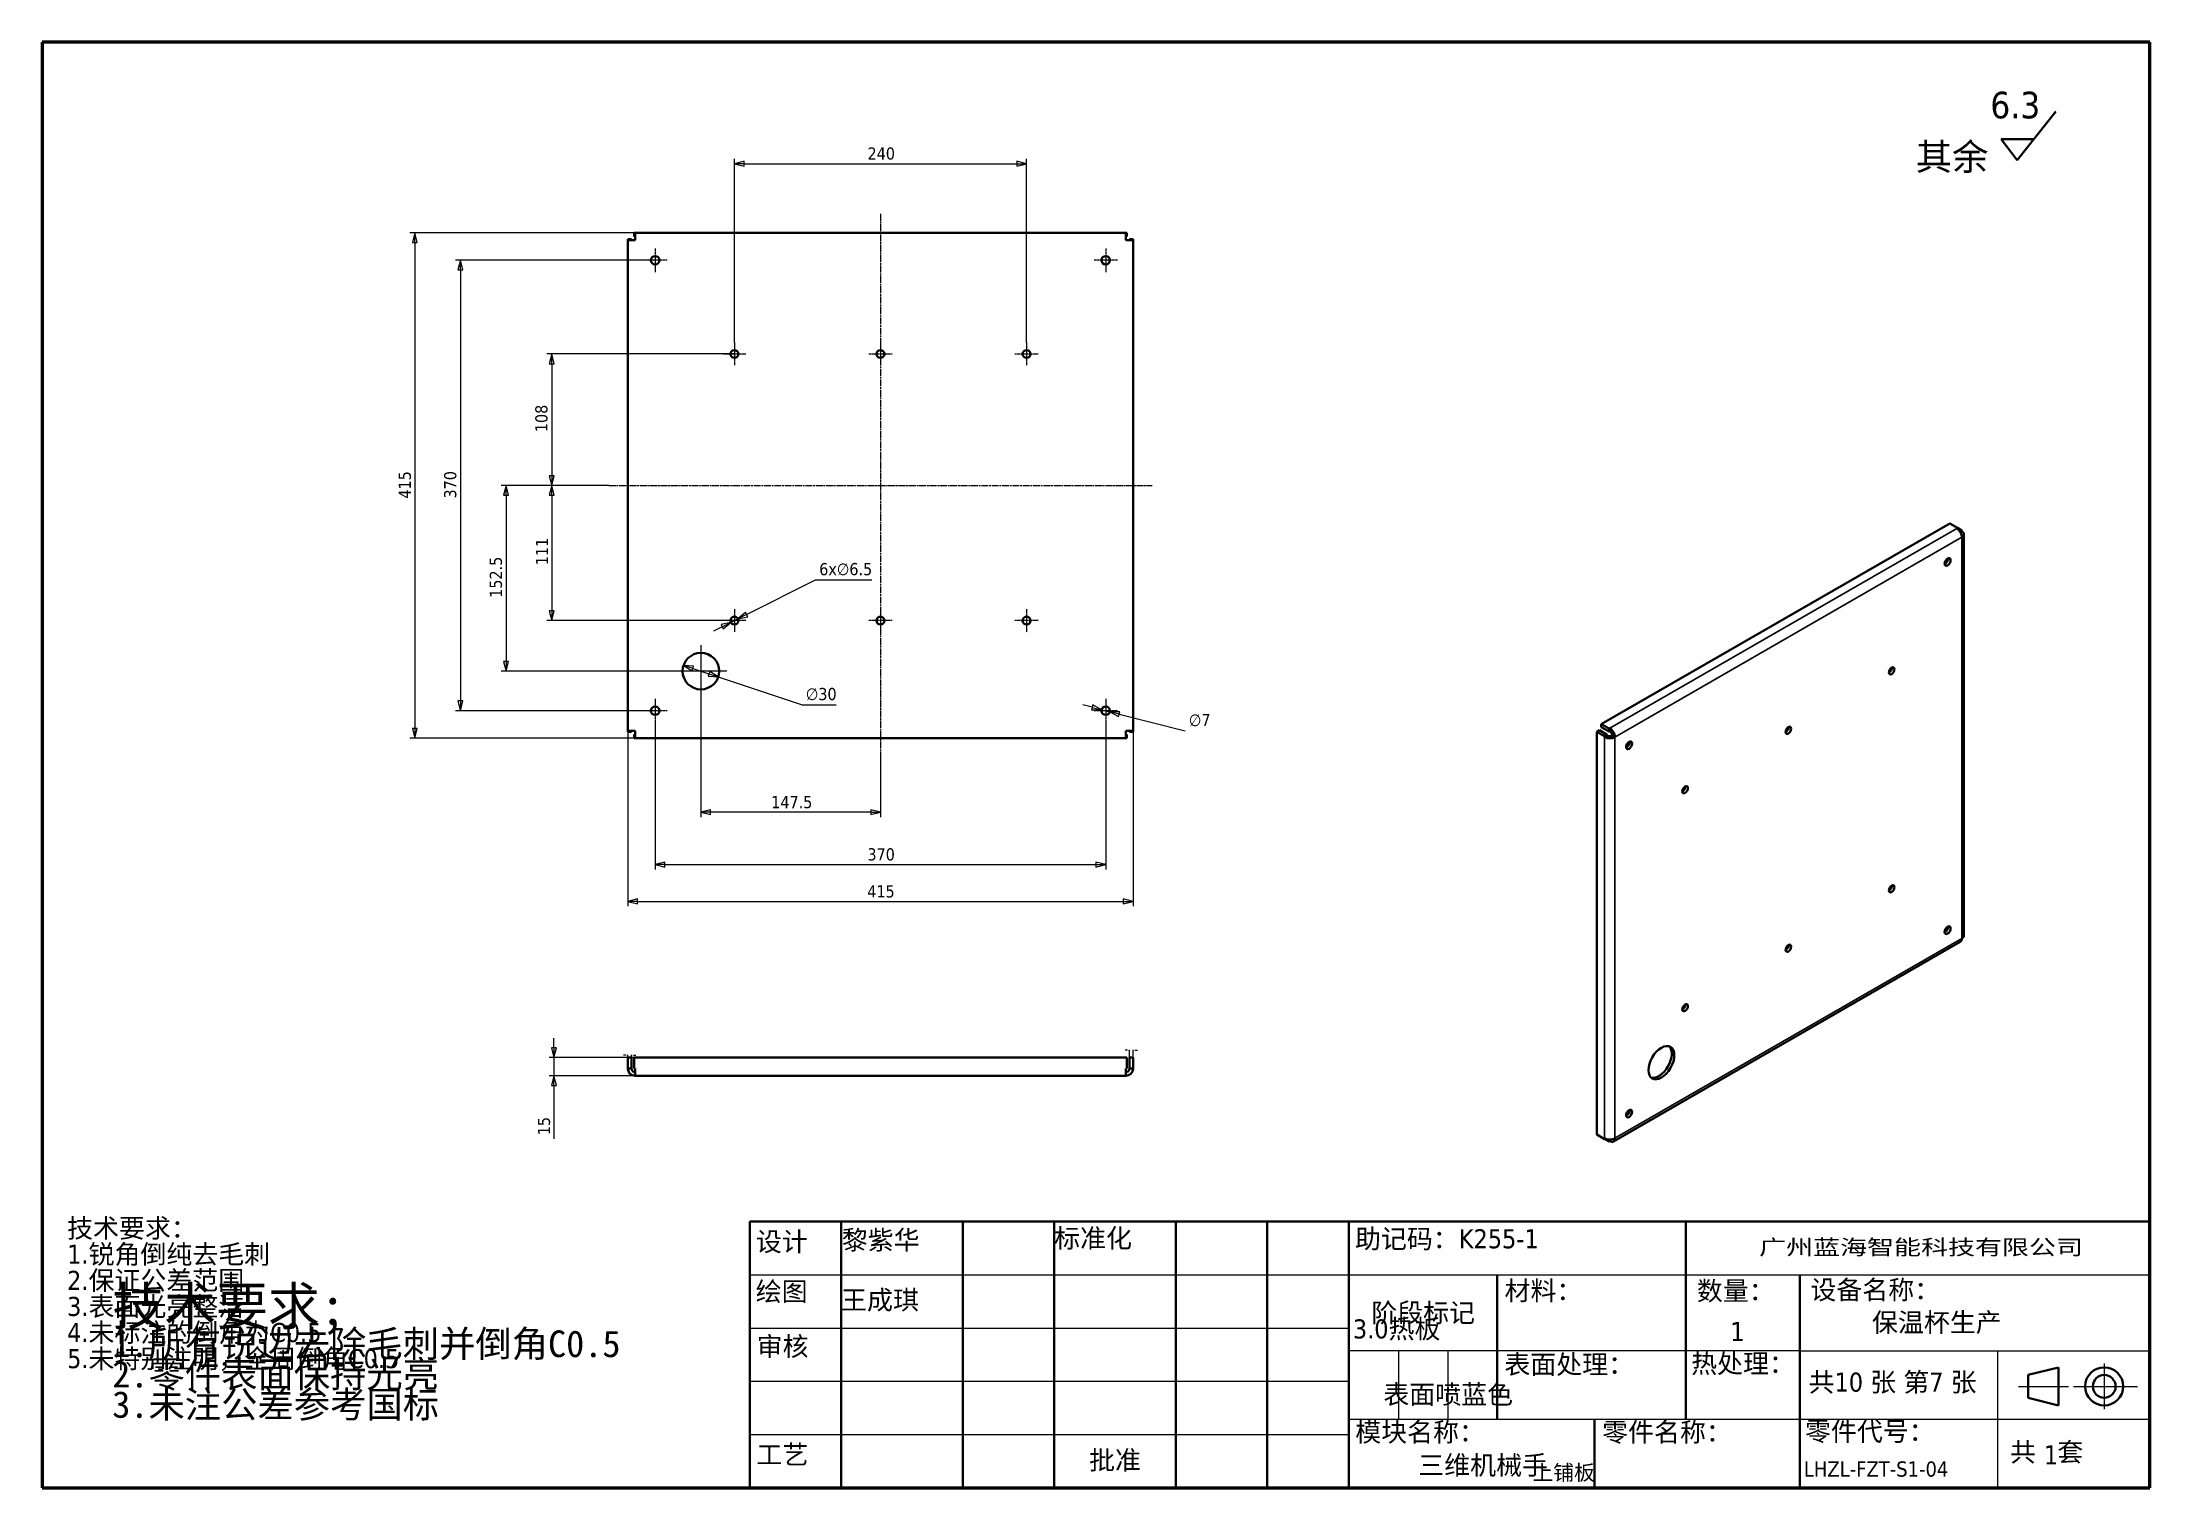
# Model space of a CAD drawing. Header units: millimetres. Extents: x 1472 to 285341, y -86221 to 5170.
# Drawn here: x 4887 to 6618, y -3273 to -2085 of the extents above; entities that cross this region are included whole.
import ezdxf
from ezdxf.enums import TextEntityAlignment as Align

# ---------------------------------------------------------------- set-up
doc = ezdxf.new("R2010")
doc.units = ezdxf.units.MM
doc.linetypes.add('CHAIN', pattern=[0.3543, 0.2362, -0.0295, 0.0591, -0.0295])
for name, color, linetype, lineweight, true_color in [('中心标记 (ISO)', 1, 'Continuous', 25, 0xff0000), ('中心线 (ISO)', 1, 'Continuous', 25, 0xff0000), ('尺寸 (ISO)', 5, 'Continuous', 25, 0x0000ff)]:
    doc.layers.add(name, color=color, linetype=linetype, lineweight=lineweight, true_color=true_color)
for name, color, linetype, lineweight in [('可见 (ISO)', 7, 'Continuous', 50), ('可见窄的 (ISO)', 7, 'Continuous', 35), ('图框 (ISO)', 7, 'Continuous', 70), ('标注线', 3, 'Continuous', 18), ('标题 (ISO)', 7, 'Continuous', 50), ('符号 (ISO)', 7, 'Continuous', 25)]:
    doc.layers.add(name, color=color, linetype=linetype, lineweight=lineweight)
doc.styles.add('DIM', font='romans.shx', dxfattribs={"width": 0.8, "bigfont": 'bigfont.shx'})
doc.styles.get("Standard").update_dxf_attribs({"font": 'arial.ttf'})
doc.styles.add('文本样式19', font='tahoma.ttf')
doc.styles.add('文本样式91', font='tahoma.ttf')
doc.styles.add('注释文本 (ISO)', font='tahoma.ttf')
doc.dimstyles.get("Standard").update_dxf_attribs({"dimtxt": 0.18, "dimasz": 0.18, "dimexe": 0.18, "dimexo": 0.0625, "dimgap": 0.09, "dimtad": 0, "dimtih": 1, "dimtoh": 1, "dimdec": 4, "dimzin": 0, "dimdsep": 46, "dimtxsty": 'Standard', "dimcen": 0.09, "dimadec": 0, "dimazin": 0, "dimtfac": 1, "dimtdec": 4, "dimtofl": 0, "dimtmove": 0, "dimatfit": 3, "dimfxl": 0, "dimtolj": 1, "dimtzin": 0, "dimarcsym": 0})
doc.dimstyles.new('默认 (GB)', dxfattribs={"dimscale": 4, "dimtxt": 2.5, "dimasz": 2, "dimexe": 1, "dimexo": 0, "dimgap": 0.75, "dimtad": 1, "dimtoh": 1, "dimrnd": 1e-08, "dimdsep": 46, "dimtxsty": '注释文本 (ISO)', "dimblk": 'Filled-1', "dimcen": 0.09, "dimdle": 10, "dimclrd": 256, "dimclre": 256, "dimclrt": 256, "dimaunit": 1, "dimazin": 2, "dimtfac": 0.8, "dimtdec": 3, "dimtmove": 0, "dimatfit": 3, "dimldrblk": 'Filled-2', "dimfxl": 0, "dimtolj": 1, "dimtzin": 0, "dimlwd": -1, "dimlwe": -1, "dimarcsym": 0})

msp = doc.modelspace()

# ---------------------------------------------------------------- texts
at = {"layer": '符号 (ISO)', "insert": (6273.1909, -3136.44776), "char_height": 15.625, "attachment_point": 1, "style": '注释文本 (ISO)'}
msp.add_mtext('{1}', dxfattribs=at)
at = {"layer": '符号 (ISO)', "insert": (5988.15038, -3188.08567), "char_height": 15.625, "width": 116.9590652, "attachment_point": 1, "style": '注释文本 (ISO)'}
msp.add_mtext('{表面喷蓝色}', dxfattribs=at)

# ---------------------------------------------------------------- blocks, each defined once
blk = doc.blocks.new('图框 A3-A4')
at = {"layer": '图框 (ISO)'}
for p, q in [((287, 200), (10, 200)), ((10, 200), (10, 10)), ((287, 10), (287, 200)), ((10, 10), (287, 10))]:
    blk.add_line(p, q, dxfattribs=at)
blk = doc.blocks.new('标题栏 GB1')
at = {"layer": '标题 (ISO)'}
for p, q in [((361.15, 211.7), (366.21, 218.12)), ((361.15, 211.7), (359.01, 214.46)), ((359.01, 214.46), (363.33, 214.46)), ((194.57, 65.23), (194.57, 72.23)), ((194.57, 72.23), (378.57, 72.23)), ((206.57, 65.23), (206.57, 72.23)), ((222.57, 65.23), (222.57, 72.23)), ((234.57, 65.23), (234.57, 72.23)), ((250.57, 65.23), (250.57, 72.23)), ((262.57, 65.23), (262.57, 72.23)), ((273.31, 65.23), (273.31, 72.23)), ((317.57, 65.23), (317.57, 72.23)), ((378.57, 72.23), (378.57, 65.23)), ((194.57, 37.23), (194.57, 65.23)), ((206.57, 37.23), (206.57, 65.23)), ((222.57, 44.23), (222.57, 65.23)), ((234.57, 37.23), (234.57, 65.23)), ((250.57, 37.23), (250.57, 65.23)), ((262.57, 37.23), (262.57, 65.23)), ((273.31, 65.23), (273.31, 37.23)), ((317.57, 55.23), (317.57, 65.23)), ((378.57, 65.23), (378.57, 37.23)), ((317.57, 55.23), (317.57, 46.23)), ((366.57, 53.06), (362.57, 52.06)), ((366.57, 48.06), (366.57, 53.06)), ((362.57, 52.06), (362.57, 49.06)), ((362.57, 49.06), (366.57, 48.06)), ((305.57, 46.23), (305.57, 37.23)), ((222.57, 44.23), (222.57, 37.23)), ((378.57, 37.23), (194.57, 37.23))]:
    blk.add_line(p, q, dxfattribs=at)
at = {"layer": '标题 (ISO)', "lineweight": 25}
for p, q in [((194.57, 65.23), (273.31, 65.23)), ((273.31, 65.23), (378.57, 65.23)), ((194.57, 58.23), (273.31, 58.23)), ((332.57, 55.23), (273.31, 55.23)), ((279.81, 55.23), (279.81, 46.23)), ((286.31, 55.23), (286.31, 46.23)), ((332.57, 55.23), (378.57, 55.23)), ((358.57, 55.23), (358.57, 46.23)), ((372.58, 53.56), (372.58, 47.56)), ((194.57, 51.23), (273.31, 51.23)), ((361.32, 50.56), (367.88, 50.56)), ((368.55, 50.56), (370.07, 50.56)), ((370.07, 50.56), (376.97, 50.56)), ((273.31, 46.23), (378.57, 46.23)), ((358.57, 46.23), (358.57, 37.23)), ((194.57, 44.23), (273.31, 44.23))]:
    blk.add_line(p, q, dxfattribs=at)
at = {"layer": '标题 (ISO)', "lineweight": 50}
for p, q in [((292.81, 65.23), (292.81, 46.23)), ((332.57, 65.23), (332.57, 37.23))]:
    blk.add_line(p, q, dxfattribs=at)
at = {"layer": '标题 (ISO)'}
for radius in [2.5, 1.5]:
    blk.add_circle((372.57, 50.56), radius, dxfattribs=at)
at = {"layer": '标题 (ISO)', "style": '注释文本 (ISO)'}
blk.add_text('阶段标记', height=2.5, dxfattribs=at).set_placement((283.06, 60.23), align=Align.MIDDLE_CENTER)
for s, insert, char_height, attachment_point in [('\\fTahoma|b0|i0;\\H3.5000;6.3', (357.6, 220.71), 3.5, 1), ('\\fTahoma|b0|i0;\\H3.5000;其余', (347.8, 213.91), 3.5, 1), ('\\fTahoma|b0|i0;设计', (195.38, 70.83), 2.5, 1), ('\\f仿宋|b0|i0;\\H2.5000;黎紫华', (206.66, 71.05), 2.5, 1), ('\\fTahoma|b0|i0;标准化', (234.57, 71.28), 2.5, 1), ('助记码：K255-1', (274.11, 71.21), 2.5, 1), ('\\fTahoma|b0|i0;\\W1.30;\\H2.0000;广州\\fArial|b0|i0;\\W1.30;\\H2.0000;蓝海\\fTahoma|b0|i0;\\W1.30;\\H2.0000;智能科技有限公司', (348.5, 68.73), 2, 5), ('\\fTahoma|b0|i0;绘图', (195.35, 64.28), 2.5, 1), ('\\fTahoma|b0|i0;材料：', (293.76, 64.39), 2.5, 1), ('\\fTahoma|b0|i0;数量：', (319.04, 64.37), 2.5, 1), ('\\fTahoma|b0|i0;设备名称：', (333.96, 64.5), 2.5, 1), ('保温杯生产', (342.05, 60.22), 2.5, 1), ('\\fTahoma|b0|i0;审核', (195.48, 57.07), 2.5, 1), ('\\fTahoma|b0|i0;热处理：', (318.29, 54.82), 2.5, 1), ('\\fTahoma|b0|i0;模块名称：', (274.14, 45.81), 2.5, 1), ('\\fTahoma|b0|i0;零件名称：', (306.59, 45.8), 2.5, 1), ('\\fTahoma|b0|i0;零件代号：', (333.25, 45.9), 2.5, 1), ('\\fTahoma|b0|i0;批准', (242.57, 40.73), 2.5, 5), ('三维机械手', (282.42, 41.45), 2.5, 1), ('1', (364.63, 42.81), 2.5, 1)]:
    blk.add_mtext(s, dxfattribs=dict(at, insert=insert, char_height=char_height, attachment_point=attachment_point))
at = {"layer": '标题 (ISO)', "insert": (104.85, 72.61), "char_height": 2.5, "attachment_point": 1, "line_spacing_factor": 0.823237, "style": '注释文本 (ISO)'}
blk.add_mtext('\\fTahoma|b0|i0;技术要求：\\P1.锐角倒纯去毛刺\\P2.保证公差范围\\P3.表面光亮整洁\\P4.未标注的倒角为C0.5\\P5.未特别注明，全周倒角C0.5\\P', dxfattribs=at)
at = {"layer": '标题 (ISO)', "char_height": 2.5, "attachment_point": 1, "style": '注释文本 (ISO)'}
for s, insert, width in [('\\f仿宋|b0|i0;\\H2.5000;王成琪', (206.57, 63.16), 11.2281), ('\\fTahoma|b0|i0;表面处理：', (293.74, 54.71), 17.19), ('\\fTahoma|b0|i0;工艺', (195.45, 42.85), 6.876), ('\\fTahoma|b0|i0;  共   套', (358.32, 43.18), 17.7919)]:
    blk.add_mtext(s, dxfattribs=dict(at, insert=insert, width=width))
at = {"layer": '标题 (ISO)', "insert": (333.72, 52.37), "char_height": 2.5, "width": 27.2374, "attachment_point": 1, "line_spacing_factor": 0.987884, "style": '注释文本 (ISO)'}
blk.add_mtext('共10 张 第7 张', dxfattribs=at)
at = {"layer": '标题 (ISO)'}
for tag, p, height, style in [('材料_001', (293.5, 56.7), 2.5, '注释文本 (ISO)'), ('零件代号_001', (306.4, 37.87), 2, '文本样式91'), ('描述_001', (333.1, 38.7), 2, '文本样式91')]:
    blk.add_attdef(tag, p, '', height=height, dxfattribs=dict(at, style=style))
at = {"layer": '标题 (ISO)', "style": '文本样式91'}
blk.add_attdef('热处理', text='', height=2, dxfattribs=at).set_placement((318.2, 50.63), align=Align.TOP_LEFT)
at = {"layer": '标题 (ISO)', "style": '文本样式19'}
for tag, p in [('工程核准人', (256.57, 40.73)), ('工程批准日期', (267.94, 40.73))]:
    blk.add_attdef(tag, text='', height=1, dxfattribs=at).set_placement(p, align=Align.MIDDLE_CENTER)
blk = doc.blocks.new('Filled-1')
at = {"color": 0}
for p, q in [((0, 0), (-1, 0.25)), ((-1, 0.25), (-1, -0.25)), ((-1, 0), (0, 0)), ((-1, -0.25), (0, 0))]:
    blk.add_line(p, q, dxfattribs=at)
at = {"color": 0, "flags": 128}
blk.add_lwpolyline([(-1, -0.25), (0, 0), (-1, 0.25), (-1, -0.25)], dxfattribs=at)
at = {"color": 0}
blk.add_solid([(-1, -0.25), (0, 0), (-1, 0.25), (-1, -0.25)], dxfattribs=at)
blk = doc.blocks.new('*D412')
at = {"layer": 'Defpoints', "color": 0, "transparency": 16777216}
for p in [(5695.1, -2185), (5455.1, -2331.8), (5695.1, -2331.8)]:
    blk.add_point(p, dxfattribs=at)
at = {"layer": '尺寸 (ISO)', "transparency": 16777216}
for p, q in [((5455.1, -2331.8), (5455.1, -2181)), ((5695.1, -2331.8), (5695.1, -2181)), ((5463.1, -2185), (5687.1, -2185))]:
    blk.add_line(p, q, dxfattribs=at)
at = {"layer": '尺寸 (ISO)', "transparency": 16777216, "xscale": 8, "yscale": 8, "zscale": 8, "rotation": 180}
blk.add_blockref('Filled-1', (5455.1, -2185), dxfattribs=at)
at = {"layer": '尺寸 (ISO)', "transparency": 16777216, "xscale": 8, "yscale": 8, "zscale": 8}
blk.add_blockref('Filled-1', (5695.1, -2185), dxfattribs=at)
at = {"layer": '尺寸 (ISO)', "transparency": 16777216, "insert": (5564.5, -2171.6), "char_height": 10, "attachment_point": 1, "style": '注释文本 (ISO)'}
blk.add_mtext('\\A1;240', dxfattribs=at)
blk = doc.blocks.new('Filled-2')
at = {"color": 0}
for p, q in [((0, 0), (-1, 0.125)), ((-1, 0.125), (-1, -0.125)), ((-1, 0), (0, 0)), ((-1, -0.125), (0, 0))]:
    blk.add_line(p, q, dxfattribs=at)
at = {"color": 0, "flags": 128}
blk.add_lwpolyline([(-1, -0.125), (0, 0), (-1, 0.125), (-1, -0.125)], dxfattribs=at)
at = {"color": 0}
blk.add_solid([(-1, -0.125), (0, 0), (-1, 0.125), (-1, -0.125)], dxfattribs=at)
blk = doc.blocks.new('*D413')
at = {"layer": 'Defpoints', "color": 0, "transparency": 16777216}
for p in [(5427.6, -2623.1), (5575.1, -2672.4), (5427.6, -2717.7)]:
    blk.add_point(p, dxfattribs=at)
at = {"layer": '尺寸 (ISO)', "transparency": 16777216}
for p, q in [((5427.6, -2623.1), (5427.6, -2721.7)), ((5575.1, -2672.4), (5575.1, -2721.7)), ((5567.1, -2717.7), (5435.6, -2717.7))]:
    blk.add_line(p, q, dxfattribs=at)
at = {"layer": '尺寸 (ISO)', "transparency": 16777216, "xscale": 8, "yscale": 8, "zscale": 8, "rotation": 180}
blk.add_blockref('Filled-1', (5427.6, -2717.7), dxfattribs=at)
at = {"layer": '尺寸 (ISO)', "transparency": 16777216, "xscale": 8, "yscale": 8, "zscale": 8}
blk.add_blockref('Filled-1', (5575.1, -2717.7), dxfattribs=at)
at = {"layer": '尺寸 (ISO)', "transparency": 16777216, "insert": (5485.4, -2704.4), "char_height": 10, "attachment_point": 1, "style": '注释文本 (ISO)'}
blk.add_mtext('\\A1;147.5', dxfattribs=at)
blk = doc.blocks.new('*D414')
at = {"layer": 'Defpoints', "color": 0, "transparency": 16777216}
for p in [(5352, -2449.3), (5267.6, -2601.8), (5406.3, -2601.8)]:
    blk.add_point(p, dxfattribs=at)
at = {"layer": '尺寸 (ISO)', "transparency": 16777216}
for p, q in [((5352, -2449.3), (5263.6, -2449.3)), ((5267.6, -2457.3), (5267.6, -2593.8)), ((5406.3, -2601.8), (5263.6, -2601.8))]:
    blk.add_line(p, q, dxfattribs=at)
at = {"layer": '尺寸 (ISO)', "transparency": 16777216, "xscale": 8, "yscale": 8, "zscale": 8}
for p, rotation in [((5267.6, -2449.3), 90), ((5267.6, -2601.8), 270)]:
    blk.add_blockref('Filled-1', p, dxfattribs=dict(at, rotation=rotation))
at = {"layer": '尺寸 (ISO)', "transparency": 16777216, "insert": (5254.2, -2541.6), "char_height": 10, "attachment_point": 1, "rotation": 90, "style": '注释文本 (ISO)'}
blk.add_mtext('\\A1;152.5', dxfattribs=at)
blk = doc.blocks.new('*D415')
at = {"layer": 'Defpoints', "color": 0, "transparency": 16777216}
for p in [(5352, -2449.3), (5305.1, -2560.3), (5455.1, -2560.3)]:
    blk.add_point(p, dxfattribs=at)
at = {"layer": '尺寸 (ISO)', "transparency": 16777216}
for p, q in [((5352, -2449.3), (5301.1, -2449.3)), ((5305.1, -2457.3), (5305.1, -2552.3)), ((5455.1, -2560.3), (5301.1, -2560.3))]:
    blk.add_line(p, q, dxfattribs=at)
at = {"layer": '尺寸 (ISO)', "transparency": 16777216, "xscale": 8, "yscale": 8, "zscale": 8}
for p, rotation in [((5305.1, -2449.3), 90), ((5305.1, -2560.3), 270)]:
    blk.add_blockref('Filled-1', p, dxfattribs=dict(at, rotation=rotation))
at = {"layer": '尺寸 (ISO)', "transparency": 16777216, "insert": (5292.1, -2514.8), "char_height": 10, "attachment_point": 1, "rotation": 90, "style": '注释文本 (ISO)'}
blk.add_mtext('\\A1;111', dxfattribs=at)
blk = doc.blocks.new('*D416')
at = {"layer": 'Defpoints', "color": 0, "transparency": 16777216}
for p in [(5455.1, -2341.3), (5305.1, -2449.3), (5352, -2449.3)]:
    blk.add_point(p, dxfattribs=at)
at = {"layer": '尺寸 (ISO)', "transparency": 16777216}
for p, q in [((5455.1, -2341.3), (5301.1, -2341.3)), ((5305.1, -2349.3), (5305.1, -2441.3)), ((5352, -2449.3), (5301.1, -2449.3))]:
    blk.add_line(p, q, dxfattribs=at)
at = {"layer": '尺寸 (ISO)', "transparency": 16777216, "xscale": 8, "yscale": 8, "zscale": 8}
for p, rotation in [((5305.1, -2341.3), 90), ((5305.1, -2449.3), 270)]:
    blk.add_blockref('Filled-1', p, dxfattribs=dict(at, rotation=rotation))
at = {"layer": '尺寸 (ISO)', "transparency": 16777216, "insert": (5291.6, -2405.5), "char_height": 10, "attachment_point": 1, "rotation": 90, "style": '注释文本 (ISO)'}
blk.add_mtext('\\A1;108', dxfattribs=at)
blk = doc.blocks.new('*D417')
at = {"layer": 'Defpoints', "color": 0, "transparency": 16777216}
for p in [(5390.1, -2644.1), (5760.1, -2644.1), (5760.1, -2760.7)]:
    blk.add_point(p, dxfattribs=at)
at = {"layer": '尺寸 (ISO)', "transparency": 16777216}
for p, q in [((5390.1, -2644.1), (5390.1, -2764.7)), ((5760.1, -2644.1), (5760.1, -2764.7)), ((5398.1, -2760.7), (5752.1, -2760.7))]:
    blk.add_line(p, q, dxfattribs=at)
at = {"layer": '尺寸 (ISO)', "transparency": 16777216, "xscale": 8, "yscale": 8, "zscale": 8, "rotation": 180}
blk.add_blockref('Filled-1', (5390.1, -2760.7), dxfattribs=at)
at = {"layer": '尺寸 (ISO)', "transparency": 16777216, "xscale": 8, "yscale": 8, "zscale": 8}
blk.add_blockref('Filled-1', (5760.1, -2760.7), dxfattribs=at)
at = {"layer": '尺寸 (ISO)', "transparency": 16777216, "insert": (5564.4, -2747.3), "char_height": 10, "attachment_point": 1, "style": '注释文本 (ISO)'}
blk.add_mtext('\\A1;370', dxfattribs=at)
blk = doc.blocks.new('*D418')
at = {"layer": 'Defpoints', "color": 0, "transparency": 16777216}
for p in [(5390.1, -2264.3), (5230.1, -2634.3), (5390.1, -2634.3)]:
    blk.add_point(p, dxfattribs=at)
at = {"layer": '尺寸 (ISO)', "transparency": 16777216}
for p, q in [((5390.1, -2264.3), (5226.1, -2264.3)), ((5230.1, -2272.3), (5230.1, -2626.3)), ((5390.1, -2634.3), (5226.1, -2634.3))]:
    blk.add_line(p, q, dxfattribs=at)
at = {"layer": '尺寸 (ISO)', "transparency": 16777216, "xscale": 8, "yscale": 8, "zscale": 8}
for p, rotation in [((5230.1, -2264.3), 90), ((5230.1, -2634.3), 270)]:
    blk.add_blockref('Filled-1', p, dxfattribs=dict(at, rotation=rotation))
at = {"layer": '尺寸 (ISO)', "transparency": 16777216, "insert": (5216.7, -2460), "char_height": 10, "attachment_point": 1, "rotation": 90, "style": '注释文本 (ISO)'}
blk.add_mtext('\\A1;370', dxfattribs=at)
blk = doc.blocks.new('*D419')
at = {"layer": 'Defpoints', "color": 0, "transparency": 16777216}
for p in [(5373.6, -2241.8), (5192.6, -2656.8), (5373.6, -2656.8)]:
    blk.add_point(p, dxfattribs=at)
at = {"layer": '尺寸 (ISO)', "transparency": 16777216}
for p, q in [((5373.6, -2241.8), (5188.6, -2241.8)), ((5192.6, -2249.8), (5192.6, -2648.8)), ((5373.6, -2656.8), (5188.6, -2656.8))]:
    blk.add_line(p, q, dxfattribs=at)
at = {"layer": '尺寸 (ISO)', "transparency": 16777216, "xscale": 8, "yscale": 8, "zscale": 8}
for p, rotation in [((5192.6, -2241.8), 90), ((5192.6, -2656.8), 270)]:
    blk.add_blockref('Filled-1', p, dxfattribs=dict(at, rotation=rotation))
at = {"layer": '尺寸 (ISO)', "transparency": 16777216, "insert": (5179.4, -2460.1), "char_height": 10, "attachment_point": 1, "rotation": 90, "style": '注释文本 (ISO)'}
blk.add_mtext('\\A1;415', dxfattribs=at)
blk = doc.blocks.new('*D420')
at = {"layer": 'Defpoints', "color": 0, "transparency": 16777216}
for p in [(5413.4, -2597.1), (5441.8, -2606.5)]:
    blk.add_point(p, dxfattribs=at)
at = {"layer": '尺寸 (ISO)', "transparency": 16777216}
for p, q in [((5421, -2599.6), (5434.2, -2604)), ((5441.8, -2606.5), (5510.8, -2629.4)), ((5510.8, -2629.4), (5538.6, -2629.4))]:
    blk.add_line(p, q, dxfattribs=at)
at = {"layer": '尺寸 (ISO)', "transparency": 16777216, "xscale": 8, "yscale": 8, "zscale": 8}
for p, rotation in [((5413.4, -2597.1), 161.6757557167886), ((5441.8, -2606.5), 341.6757557167886)]:
    blk.add_blockref('Filled-1', p, dxfattribs=dict(at, rotation=rotation))
at = {"layer": '尺寸 (ISO)', "transparency": 16777216, "insert": (5513.8, -2615.6), "char_height": 10, "attachment_point": 1, "style": '注释文本 (ISO)'}
blk.add_mtext('\\A1;∅30', dxfattribs=at)
blk = doc.blocks.new('*D421')
at = {"layer": 'Defpoints', "color": 0, "transparency": 16777216}
for p in [(5367.6, -2650.8), (5782.6, -2650.8), (5782.6, -2790.9)]:
    blk.add_point(p, dxfattribs=at)
at = {"layer": '尺寸 (ISO)', "transparency": 16777216}
for p, q in [((5367.6, -2650.8), (5367.6, -2794.9)), ((5782.6, -2650.8), (5782.6, -2794.9)), ((5375.6, -2790.9), (5774.6, -2790.9))]:
    blk.add_line(p, q, dxfattribs=at)
at = {"layer": '尺寸 (ISO)', "transparency": 16777216, "xscale": 8, "yscale": 8, "zscale": 8, "rotation": 180}
blk.add_blockref('Filled-1', (5367.6, -2790.9), dxfattribs=at)
at = {"layer": '尺寸 (ISO)', "transparency": 16777216, "xscale": 8, "yscale": 8, "zscale": 8}
blk.add_blockref('Filled-1', (5782.6, -2790.9), dxfattribs=at)
at = {"layer": '尺寸 (ISO)', "transparency": 16777216, "insert": (5564.3, -2777.7), "char_height": 10, "attachment_point": 1, "style": '注释文本 (ISO)'}
blk.add_mtext('\\A1;415', dxfattribs=at)
blk = doc.blocks.new('*D422')
at = {"layer": 'Defpoints', "color": 0, "transparency": 16777216}
for p in [(5372.7, -2919.2), (5306.9, -2934.2), (5373.6, -2934.2)]:
    blk.add_point(p, dxfattribs=at)
at = {"layer": '尺寸 (ISO)', "transparency": 16777216}
for p, q in [((5306.9, -2911.2), (5306.9, -2903.2)), ((5372.7, -2919.2), (5302.9, -2919.2)), ((5306.9, -2919.2), (5306.9, -2934.2)), ((5373.6, -2934.2), (5302.9, -2934.2)), ((5306.9, -2942.2), (5306.9, -2986))]:
    blk.add_line(p, q, dxfattribs=at)
at = {"layer": '尺寸 (ISO)', "transparency": 16777216, "xscale": 8, "yscale": 8, "zscale": 8}
for p, rotation in [((5306.9, -2919.2), 270), ((5306.9, -2934.2), 90)]:
    blk.add_blockref('Filled-1', p, dxfattribs=dict(at, rotation=rotation))
at = {"layer": '尺寸 (ISO)', "transparency": 16777216, "insert": (5293.7, -2983), "char_height": 10, "attachment_point": 1, "rotation": 90, "style": '注释文本 (ISO)'}
blk.add_mtext('\\A1;15', dxfattribs=at)
blk = doc.blocks.new('*D423')
at = {"layer": 'Defpoints', "color": 0, "transparency": 16777216}
for p in [(5452.2, -2561.8), (5458, -2558.9)]:
    blk.add_point(p, dxfattribs=at)
at = {"layer": '尺寸 (ISO)', "transparency": 16777216}
for p, q in [((5465.1, -2555.3), (5521.8, -2526.7)), ((5521.8, -2526.7), (5567.9, -2526.7)), ((5452.2, -2561.8), (5458, -2558.9)), ((5445.1, -2565.4), (5437.9, -2569))]:
    blk.add_line(p, q, dxfattribs=at)
at = {"layer": '尺寸 (ISO)', "transparency": 16777216, "xscale": 8, "yscale": 8, "zscale": 8}
for p, rotation in [((5452.2, -2561.8), 26.71383668598196), ((5458, -2558.9), 206.713836685982)]:
    blk.add_blockref('Filled-1', p, dxfattribs=dict(at, rotation=rotation))
at = {"layer": '尺寸 (ISO)', "transparency": 16777216, "insert": (5524.8, -2513), "char_height": 10, "attachment_point": 1, "style": '注释文本 (ISO)'}
blk.add_mtext('\\A1;6x∅6.5', dxfattribs=at)
blk = doc.blocks.new('*D424')
at = {"layer": 'Defpoints', "color": 0, "transparency": 16777216}
for p in [(5756.7, -2633.5), (5763.5, -2635.2)]:
    blk.add_point(p, dxfattribs=at)
at = {"layer": '尺寸 (ISO)', "transparency": 16777216}
for p, q in [((5748.9, -2631.5), (5741.2, -2629.5)), ((5756.7, -2633.5), (5763.5, -2635.2)), ((5771.3, -2637.1), (5825.4, -2650.8))]:
    blk.add_line(p, q, dxfattribs=at)
at = {"layer": '尺寸 (ISO)', "transparency": 16777216, "xscale": 8, "yscale": 8, "zscale": 8}
for p, rotation in [((5756.7, -2633.5), 345.8372475232064), ((5763.5, -2635.2), 165.8372475232064)]:
    blk.add_blockref('Filled-1', p, dxfattribs=dict(at, rotation=rotation))
at = {"layer": '尺寸 (ISO)', "transparency": 16777216, "insert": (5828.4, -2637), "char_height": 10, "attachment_point": 1, "style": '注释文本 (ISO)'}
blk.add_mtext('\\A1;∅7', dxfattribs=at)
blk = doc.blocks.new('加工')
at = {"layer": '符号 (ISO)', "insert": (-36.68, 11.05), "char_height": 2.5, "width": 80.4946, "attachment_point": 1, "line_spacing_factor": 0.683636, "style": '注释文本 (ISO)'}
blk.add_mtext('{\\fFangSong|b0|i0|c134|p49;\\H2x;技术要求\\fFangSong|b0|i0|c0|p49;;\\P\\H0.7x;1.\\fFangSong|b0|i0|c134|p49;所有锐边去除毛刺并倒角\\fFangSong|b0|i0|c0|p49;C0.5\\H2.12498x; \\H0.47059x;\\P2.\\fFangSong|b0|i0|c134|p49;零件表面保持光亮\\H1.84035x; \\H0.54337x;\\P\\fFangSong|b0|i0|c0|p49;3.\\fFangSong|b0|i0|c134|p49;未注公差参考国标\\H1.80945x; }', dxfattribs=at)
blk = doc.blocks.new('*D425')
at = {"color": 0, "lineweight": -2, "transparency": 16777216}
for p, q in [((5365.8, -2917.2), (5364, -2917.2)), ((5367.6, -2919.2), (5367.6, -2917)), ((5370.6, -2919.2), (5370.6, -2917)), ((5372.4, -2917.2), (5374.2, -2917.2))]:
    blk.add_line(p, q, dxfattribs=at)
at = {"color": 0, "transparency": 16777216}
for points in [[(5365.8, -2916.9), (5365.8, -2917.5), (5367.6, -2917.2)], [(5372.4, -2916.9), (5372.4, -2917.5), (5370.6, -2917.2)]]:
    blk.add_solid(points, dxfattribs=at)
at = {"layer": 'Defpoints', "color": 0, "transparency": 16777216}
for p in [(5367.6, -2917.2), (5367.6, -2919.2), (5370.6, -2919.2)]:
    blk.add_point(p, dxfattribs=at)
at = {"color": 0, "transparency": 16777216, "insert": (5369.1, -2917.2), "char_height": 0.25, "attachment_point": 5}
blk.add_mtext('\\A1;3.0000', dxfattribs=at)
blk = doc.blocks.new('*D426')
at = {"color": 0, "lineweight": -2, "transparency": 16777216}
for p, q in [((5777.8, -2913.1), (5776, -2913.1)), ((5779.6, -2919.2), (5779.6, -2912.9)), ((5782.6, -2919.2), (5782.6, -2912.9)), ((5784.4, -2913.1), (5786.2, -2913.1))]:
    blk.add_line(p, q, dxfattribs=at)
at = {"color": 0, "transparency": 16777216}
for points in [[(5777.8, -2912.8), (5777.8, -2913.4), (5779.6, -2913.1)], [(5784.4, -2912.8), (5784.4, -2913.4), (5782.6, -2913.1)]]:
    blk.add_solid(points, dxfattribs=at)
at = {"layer": 'Defpoints', "color": 0, "transparency": 16777216}
for p in [(5779.6, -2919.2), (5782.6, -2913.1), (5782.6, -2919.2)]:
    blk.add_point(p, dxfattribs=at)
at = {"color": 0, "transparency": 16777216, "insert": (5781.1, -2913.1), "char_height": 0.25, "attachment_point": 5}
blk.add_mtext('\\A1;3.0000', dxfattribs=at)
blk = doc.blocks.new('*T31')
at = {"color": 0, "linetype": 'ByBlock', "lineweight": -2, "transparency": 16777216}
for p, q in [((0, 0), (127, 0)), ((0, 0), (0, -78)), ((63.5, 0), (63.5, -78)), ((127, 0), (127, -78)), ((0, -39), (127, -39)), ((0, -78), (127, -78))]:
    blk.add_line(p, q, dxfattribs=at)
at = {"color": 0, "transparency": 16777216, "char_height": 10, "width": 60.5, "attachment_point": 5}
for s, insert in [('{\\fSimSun|b0|i0|c134|p2;料 厚}', (31.75, -19.5)), ('{\\fSimSun|b0|i0|c134|p2;件 数}', (95.25, -19.5))]:
    blk.add_mtext(s, dxfattribs=dict(at, insert=insert))
blk = doc.blocks.new('圆心打标')
at = {"layer": '标注线'}
for p, q in [((-2.5, 0), (2.5, 0)), ((0, 2.5), (0, -2.5))]:
    blk.add_line(p, q, dxfattribs=at)
blk = doc.blocks.new('拆图参数')
blk.add_blockref('*T31', (-63.5, 78))
at = {"layer": '标注线'}
blk.add_blockref('圆心打标', (67219.7, -21339.8), dxfattribs=at)
at = {"style": 'DIM', "width": 0.8}
blk.add_attdef('6', text='', height=10, dxfattribs=at).set_placement((-37.1, 18.9), align=Align.MIDDLE_LEFT)
blk.add_attdef('1', text='', height=10, dxfattribs=at).set_placement((36.6, 19.3), align=Align.MIDDLE_CENTER)

# ---------------------------------------------------------------- dimensions: what is measured, and where the dimension line sits
for base, p1, p2, picture, middle in [((5367.59976, -2917.17139), (5370.59976, -2919.24813), (5367.59976, -2919.24813), '*D425', (5369.09976, -2917.17139)), ((5782.59976, -2913.0573), (5779.59976, -2919.24813), (5782.59976, -2919.24813), '*D426', (5781.09976, -2913.0573))]:
    dim = msp.add_linear_dim(base=base, p1=p1, p2=p2, dimstyle='Standard', override={"dimtxt": 0.25, "dimasz": 1.8})
    dim.commit()
    dim.dimension.update_dxf_attribs({"geometry": picture, "text_midpoint": middle})
at = {"layer": '尺寸 (ISO)'}
for base, p1, p2, angle, override, picture, middle in [((5695.09976, -2185.04998), (5455.09976, -2331.81733), (5695.09976, -2331.81733), 180, {"dimtoh": 0, "dimdec": 2, "dimtp": 0, "dimtm": 0, "dimtdec": 2, "dimtofl": 0, "dimatfit": 1}, '*D412', (5575.09976, -2185.04998)), ((5192.59976, -2656.81733), (5373.59976, -2241.81733), (5373.59976, -2656.81733), 270, {"dimtoh": 0, "dimdec": 2, "dimtp": 0, "dimtm": 0, "dimtdec": 2, "dimtofl": 0, "dimatfit": 1}, '*D419', (5192.59976, -2449.37983)), ((5230.09976, -2634.31733), (5390.09976, -2264.31733), (5390.09976, -2634.31733), 90, {"dimtoh": 0, "dimdec": 2, "dimtp": 0, "dimtm": 0, "dimtdec": 2, "dimtofl": 0, "dimatfit": 1}, '*D418', (5230.09976, -2449.37983)), ((5305.09976, -2449.31733), (5455.09976, -2341.31733), (5351.97476, -2449.31733), 270, {"dimtoh": 0, "dimdec": 2, "dimtp": 0, "dimtm": 0, "dimtdec": 2, "dimtofl": 0, "dimatfit": 1}, '*D416', (5305.09976, -2395.25483)), ((5267.59976, -2601.81733), (5351.97476, -2449.31733), (5406.34976, -2601.81733), 270, {"dimtoh": 0, "dimdec": 2, "dimtp": 0, "dimtm": 0, "dimtdec": 2, "dimtofl": 0, "dimatfit": 1}, '*D414', (5267.59976, -2525.62983)), ((5305.09976, -2560.31733), (5351.97476, -2449.31733), (5455.09976, -2560.31733), 270, {"dimtoh": 0, "dimdec": 2, "dimtp": 0, "dimtm": 0, "dimtdec": 2, "dimtofl": 0, "dimatfit": 1}, '*D415', (5305.09976, -2504.87983)), ((5427.59976, -2717.65803), (5575.09976, -2672.44233), (5427.59976, -2623.06733), 180, {"dimtoh": 0, "dimdec": 2, "dimtp": 0, "dimtm": 0, "dimtdec": 2, "dimtofl": 0, "dimatfit": 1}, '*D413', (5501.34976, -2717.65803)), ((5760.09976, -2760.73435), (5390.09976, -2644.06733), (5760.09976, -2644.06733), 180, {"dimtoh": 0, "dimdec": 2, "dimtp": 0, "dimtm": 0, "dimtdec": 2, "dimtofl": 0, "dimatfit": 1}, '*D417', (5575.09976, -2760.73435)), ((5306.93971, -2934.24813), (5372.72109, -2919.24813), (5373.59976, -2934.24813), 270, {"dimtoh": 0, "dimdec": 2, "dimtp": 0, "dimtm": 0, "dimtdec": 2, "dimtofl": 1, "dimatfit": 1}, '*D422', (5306.93971, -2976.64183))]:
    dim = msp.add_linear_dim(base=base, p1=p1, p2=p2, angle=angle, dimstyle='默认 (GB)', override=override, dxfattribs=at)
    dim.commit()
    dim.dimension.update_dxf_attribs({"geometry": picture, "text_midpoint": middle, "dimtype": 160})
dim = msp.add_diameter_dim_2p(p1=(5452.19666, -2561.77832), p2=(5458.00287, -2558.85634), text='6x<>', dimstyle='默认 (GB)', override={"dimtih": 1, "dimdec": 2, "dimlfac": 1, "dimtp": 0, "dimtm": 0, "dimtdec": 2, "dimatfit": 2}, dxfattribs=at)
dim.commit()
dim.dimension.update_dxf_attribs({"geometry": '*D423', "text_midpoint": (5546.36036, -2526.73913), "dimtype": 163})
for p1, p2, picture, middle in [((5413.36038, -2597.10142), (5441.83915, -2606.53324), '*D420', (5526.22647, -2629.38771)), ((5756.70615, -2633.46096), (5763.49338, -2635.1737), '*D424', (5837.06444, -2650.79786))]:
    dim = msp.add_diameter_dim_2p(p1=p1, p2=p2, dimstyle='默认 (GB)', override={"dimtih": 1, "dimdec": 2, "dimlfac": 1, "dimtp": 0, "dimtm": 0, "dimtdec": 2, "dimatfit": 2}, dxfattribs=at)
    dim.commit()
    dim.dimension.update_dxf_attribs({"geometry": picture, "text_midpoint": middle, "dimtype": 163})
dim = msp.add_linear_dim(base=(5782.59976, -2790.93241), p1=(5367.59976, -2650.81733), p2=(5782.59976, -2650.81733), dimstyle='默认 (GB)', override={"dimtoh": 0, "dimdec": 2, "dimtp": 0, "dimtm": 0, "dimtdec": 2, "dimtofl": 0, "dimatfit": 1}, dxfattribs=at)
dim.commit()
dim.dimension.update_dxf_attribs({"geometry": '*D421', "text_midpoint": (5575.09976, -2790.93241), "dimtype": 160})

# ---------------------------------------------------------------- linework, layer by layer
at = {"layer": '中心标记 (ISO)', "linetype": 'CHAIN', "ltscale": 3.466867}
for p, q in [((5399.84976, -2264.31733), (5380.34976, -2264.31733)), ((5390.09976, -2254.56733), (5390.09976, -2274.06733)), ((5769.84976, -2264.31733), (5750.34976, -2264.31733)), ((5760.09976, -2254.56733), (5760.09976, -2274.06733)), ((5390.09976, -2624.56733), (5390.09976, -2644.06733)), ((5760.09976, -2624.56733), (5760.09976, -2644.06733)), ((5399.84976, -2634.31733), (5380.34976, -2634.31733)), ((5769.84976, -2634.31733), (5750.34976, -2634.31733))]:
    msp.add_line(p, q, dxfattribs=at)
at = {"layer": '中心标记 (ISO)', "linetype": 'CHAIN', "ltscale": 3.37797}
for p, q in [((5455.09976, -2331.81733), (5455.09976, -2350.81733)), ((5575.09976, -2331.81733), (5575.09976, -2350.81733)), ((5695.09976, -2331.81733), (5695.09976, -2350.81733)), ((5464.59976, -2341.31733), (5445.59976, -2341.31733)), ((5584.59976, -2341.31733), (5565.59976, -2341.31733)), ((5704.59976, -2341.31733), (5685.59976, -2341.31733)), ((5464.59976, -2560.31733), (5445.59976, -2560.31733)), ((5455.09976, -2550.81733), (5455.09976, -2569.81733)), ((5584.59976, -2560.31733), (5565.59976, -2560.31733)), ((5575.09976, -2550.81733), (5575.09976, -2569.81733)), ((5704.59976, -2560.31733), (5685.59976, -2560.31733)), ((5695.09976, -2550.81733), (5695.09976, -2569.81733))]:
    msp.add_line(p, q, dxfattribs=at)
at = {"layer": '中心标记 (ISO)', "linetype": 'CHAIN', "ltscale": 7.55611}
for p, q in [((5427.59976, -2580.56733), (5427.59976, -2623.06733)), ((5448.84976, -2601.81733), (5406.34976, -2601.81733))]:
    msp.add_line(p, q, dxfattribs=at)
at = {"layer": '中心线 (ISO)', "linetype": 'CHAIN', "ltscale": 23.990969}
for p, q in [((5575.09976, -2226.19233), (5575.09976, -2672.44233)), ((5351.97476, -2449.31733), (5798.22476, -2449.31733))]:
    msp.add_line(p, q, dxfattribs=at)
at = {"layer": '可见 (ISO)'}
for p, q in [((5370.59976, -2246.93865), (5367.59976, -2246.93865)), ((5367.59976, -2246.93865), (5367.59976, -2247.81733)), ((5367.59976, -2650.81733), (5367.59976, -2247.81733)), ((5373.59976, -2247.81733), (5367.59976, -2247.81733)), ((5370.59976, -2247.81733), (5370.59976, -2246.93865)), ((5373.59976, -2241.81733), (5372.72109, -2241.81733)), ((5372.72109, -2244.81733), (5372.72109, -2241.81733)), ((5373.59976, -2244.81733), (5372.72109, -2244.81733)), ((5373.59976, -2241.81733), (5776.59976, -2241.81733)), ((5373.59976, -2241.81733), (5373.59976, -2247.81733)), ((5776.59976, -2247.81733), (5776.59976, -2241.81733)), ((5777.47844, -2241.81733), (5776.59976, -2241.81733)), ((5776.59976, -2244.81733), (5777.47844, -2244.81733)), ((5782.59976, -2247.81733), (5776.59976, -2247.81733)), ((5777.47844, -2244.81733), (5777.47844, -2241.81733)), ((5779.59976, -2247.81733), (5779.59976, -2246.93865)), ((5779.59976, -2246.93865), (5782.59976, -2246.93865)), ((5782.59976, -2247.81733), (5782.59976, -2246.93865)), ((5782.59976, -2247.81733), (5782.59976, -2650.81733)), ((6167.16506, -2645.32989), (6453.37173, -2480.51443)), ((6453.37173, -2480.51443), (6459.73569, -2484.17919)), ((6459.73569, -2484.17919), (6459.11437, -2484.53699)), ((6459.73569, -2484.94767), (6459.73569, -2484.17919)), ((6463.35701, -2486.28073), (6459.73569, -2484.19535)), ((6461.79329, -2487.18122), (6463.35701, -2486.28073)), ((6462.12017, -2487.71135), (6463.35701, -2486.9991)), ((6463.35701, -2486.9991), (6463.35701, -2486.28073)), ((6465.11437, -2818.91376), (6465.11437, -2489.44227)), ((6173.52902, -2648.99465), (6167.16506, -2645.32989)), ((6167.16506, -2647.78253), (6167.16506, -2645.32989)), ((6173.52902, -2651.4473), (6167.16506, -2647.78253)), ((6174.15034, -2648.63686), (6173.52902, -2648.99465)), ((6174.15034, -2651.0895), (6174.15034, -2648.63686)), ((5367.59976, -2650.81733), (5373.59976, -2650.81733)), ((5367.59976, -2650.81733), (5367.59976, -2651.69601)), ((5370.59976, -2651.69601), (5367.59976, -2651.69601)), ((5370.59976, -2650.81733), (5370.59976, -2651.69601)), ((5373.59976, -2653.81733), (5372.72109, -2653.81733)), ((5372.72109, -2653.81733), (5372.72109, -2656.81733)), ((5372.72109, -2656.81733), (5373.59976, -2656.81733)), ((5373.59976, -2650.81733), (5373.59976, -2656.81733)), ((5776.59976, -2656.81733), (5373.59976, -2656.81733)), ((5776.59976, -2650.81733), (5782.59976, -2650.81733)), ((5776.59976, -2656.81733), (5776.59976, -2650.81733)), ((5776.59976, -2653.81733), (5777.47844, -2653.81733)), ((5776.59976, -2656.81733), (5777.47844, -2656.81733)), ((5777.47844, -2653.81733), (5777.47844, -2656.81733)), ((5779.59976, -2650.81733), (5779.59976, -2651.69601)), ((5779.59976, -2651.69601), (5782.59976, -2651.69601)), ((5782.59976, -2651.69601), (5782.59976, -2650.81733)), ((6165.66506, -2650.38061), (6163.54374, -2651.60219)), ((6163.54374, -2651.60219), (6169.9077, -2655.26695)), ((6163.54374, -2982.51041), (6163.54374, -2651.60219)), ((6172.02902, -2654.04537), (6165.66506, -2650.38061)), ((6172.02902, -2654.04537), (6169.9077, -2655.26695)), ((6172.02902, -2654.76373), (6169.9077, -2655.98532)), ((6169.9077, -2655.26695), (6169.9077, -2655.98532)), ((6172.02902, -2654.76373), (6172.02902, -2654.04537)), ((6173.52902, -2651.4473), (6173.52902, -2648.99465)), ((6174.15034, -2651.0895), (6173.52902, -2651.4473)), ((6176.27166, -2654.76373), (6178.39298, -2655.98532)), ((6177.14453, -2988.21313), (6462.10857, -2824.11326)), ((5367.59976, -2919.24813), (5367.59976, -2928.24813)), ((5370.59976, -2919.24813), (5367.59976, -2919.24813)), ((5370.59976, -2928.24813), (5370.59976, -2919.24813)), ((5372.72109, -2928.24813), (5372.72109, -2919.24813)), ((5372.72109, -2919.24813), (5777.47844, -2919.24813)), ((5777.47844, -2919.24813), (5777.47844, -2928.24813)), ((5779.59976, -2928.24813), (5779.59976, -2919.24813)), ((5779.59976, -2919.24813), (5782.59976, -2919.24813)), ((5782.59976, -2928.24813), (5782.59976, -2919.24813)), ((5370.59976, -2928.24813), (5367.59976, -2928.24813)), ((5373.59976, -2928.24813), (5372.72109, -2928.24813)), ((5373.59976, -2928.24813), (5373.59976, -2934.24813)), ((5776.59976, -2934.24813), (5373.59976, -2934.24813)), ((5776.59976, -2934.24813), (5776.59976, -2928.24813)), ((5777.47844, -2928.24813), (5776.59976, -2928.24813)), ((5779.59976, -2928.24813), (5782.59976, -2928.24813)), ((6169.9077, -2986.17517), (6163.54374, -2982.51041)), ((6167.16506, -2984.59579), (6167.16506, -2984.61195)), ((6167.16506, -2984.61195), (6173.52902, -2988.27671)), ((6169.9077, -2985.45681), (6169.9077, -2986.17517)), ((6170.57753, -2985.78944), (6169.9077, -2986.17517)), ((6173.52902, -2986.45023), (6173.52902, -2988.27671)), ((6173.52902, -2988.27671), (6174.15034, -2987.91892)), ((6174.15034, -2986.4688), (6174.15034, -2987.91892))]:
    msp.add_line(p, q, dxfattribs=at)
for centre, radius in [((5390.09976, -2264.31733), 3.5), ((5760.09976, -2264.31733), 3.5), ((5455.09976, -2341.31733), 3.25), ((5575.09976, -2341.31733), 3.25), ((5695.09976, -2341.31733), 3.25), ((5455.09976, -2560.31733), 3.25), ((5575.09976, -2560.31733), 3.25), ((5695.09976, -2560.31733), 3.25), ((5427.59976, -2601.81733), 15), ((5390.09976, -2634.31733), 3.5), ((5760.09976, -2634.31733), 3.5)]:
    msp.add_circle(centre, radius, dxfattribs=at)
for centre, radius, start, end in [((5373.59976, -2928.24813), 6, 180, 270), ((5373.59976, -2928.24813), 3, 180, 270), ((5776.59976, -2928.24813), 6, 270, 0), ((5776.59976, -2928.24813), 3, 270, 0)]:
    msp.add_arc(centre, radius, start, end, dxfattribs=at)
for centre, major_axis, ratio, start_param, end_param in [((6459.11437, -2489.44227), (2.99419, -5.1995), 0.5780931159, 0.7873318718, 2.3581281986), ((6459.11437, -2489.44227), (6, 0), 0.575861701, 5.4977871438, 7.0685834706), ((6449.56843, -2510.87211), (1.74661, 3.03304), 0.5780931159, 3.7912617102, 5.6335162506), ((6403.60649, -2600.29096), (1.62185, 2.8164), 0.5780931159, 3.8510938888, 5.573684072), ((6174.15034, -2653.54214), (-2.99419, 5.1995), 0.5780931159, 3.9289245254, 5.4997208522), ((6318.75368, -2649.15445), (1.62185, 2.8164), 0.5780931159, 3.8510938888, 5.573684072), ((6174.15034, -2653.54214), (6, 0), 0.575861701, 3.926990817, 5.4977871438), ((6174.15034, -2653.54214), (-3, 0), 0.575861701, 0.7853981634, 2.3561944902), ((6174.15034, -2653.54214), (-1.4971, 2.59975), 0.5780931159, 3.9289245254, 5.4997208522), ((6187.93892, -2661.53453), (1.74661, 3.03304), 0.5780931159, 3.7912617102, 5.6335162506), ((6233.90086, -2698.01793), (1.62185, 2.8164), 0.5780931159, 3.8510938888, 5.573684072), ((6403.60649, -2779.33378), (1.62185, 2.8164), 0.5780931159, 3.8510938888, 5.573684072), ((6449.56843, -2813.36455), (1.74661, 3.03304), 0.5780931159, 3.7912617102, 5.6335162506), ((6459.11437, -2818.91376), (2.99419, -5.1995), 0.5780931159, 0, 0.7873318718), ((6459.11437, -2818.91376), (6, 0), 0.575861701, 5.4977871438, 6.2831853072), ((6318.75368, -2828.19727), (1.62185, 2.8164), 0.5780931159, 3.8510938888, 5.573684072), ((6233.90086, -2877.06076), (1.62185, 2.8164), 0.5780931159, 3.8510938888, 5.573684072), ((6214.45543, -2922.18684), (-7.48548, -12.99875), 0.5780931159, 0.1416216153, 2.9999710383), ((6187.93892, -2964.02696), (1.74661, 3.03304), 0.5780931159, 3.7912617102, 5.6335162506), ((6174.15034, -2983.01363), (-6, 0), 0.575861701, 0.7853981634, 2.3561944902), ((6174.15034, -2983.01363), (2.99419, -5.1995), 0.5780931159, 5.4997208522, 7.070517179)]:
    msp.add_ellipse(centre, major_axis=major_axis, ratio=ratio, start_param=start_param, end_param=end_param, dxfattribs=at)
for centre, major_axis in [((6451.68975, -2512.0937), (1.74661, 3.03304)), ((6405.72781, -2601.51255), (1.62185, 2.8164)), ((6320.875, -2650.37604), (1.62185, 2.8164)), ((6190.06024, -2662.75611), (1.74661, 3.03304)), ((6236.02218, -2699.23952), (1.62185, 2.8164)), ((6405.72781, -2780.55537), (1.62185, 2.8164)), ((6451.68975, -2814.58614), (1.74661, 3.03304)), ((6320.875, -2829.41886), (1.62185, 2.8164)), ((6236.02218, -2878.28234), (1.62185, 2.8164)), ((6216.57675, -2923.40843), (7.48548, 12.99875)), ((6190.06024, -2965.24855), (1.74661, 3.03304))]:
    msp.add_ellipse(centre, major_axis=major_axis, ratio=0.5780931159, dxfattribs=at)
at = {"layer": '可见窄的 (ISO)'}
for p, q in [((6174.15034, -2648.63686), (6459.11437, -2484.53699)), ((6463.35701, -2491.88544), (6178.39298, -2655.98532)), ((6463.35701, -2821.35694), (6463.35701, -2491.88544)), ((6169.9077, -2985.45681), (6169.9077, -2655.98532)), ((6178.39298, -2655.98532), (6178.39298, -2985.45681)), ((6178.39298, -2985.45681), (6463.35701, -2821.35694))]:
    msp.add_line(p, q, dxfattribs=at)

# ---------------------------------------------------------------- block references
for p, values in [((3662.99311, 2779.4233), {'1': '1', '6': '1.2'}), ((2010.55466, 2312.38567), {'1': '1', '6': '1.2'}), ((5458.13717, 2116.78216), {'1': '4', '6': '1.2'}), ((4913.69957, 1652.65973), {'1': '1', '6': '2.0'}), ((5765.9523, -1121.36443), {'1': '1', '6': '3'}), ((3740.36794, -1173.13064), {'1': '1', '6': '1.2'}), ((1813.26219, -2657.50293), {'1': '1', '6': '1.2'}), ((2431.75623, -2909.13165), {'1': '1', '6': '2'})]:
    msp.add_blockref('拆图参数', p).add_auto_attribs(values)
at = {"xscale": 6.25, "yscale": 6.25, "zscale": 6.25}
for name, p in [('图框 A3-A4', (4824.02633, -3335.15725)), ('加工', (5173.34332, -3176.81565))]:
    msp.add_blockref(name, p, dxfattribs=at)
ref = msp.add_blockref('标题栏 GB1', (4251.70671, -3505.31477), dxfattribs=dict(xscale=6.25, yscale=6.25, zscale=6.25))
ref.add_attrib('零件代号_001', '上铺板', (6110.68834, -3266.37746), dxfattribs={"layer": '标题 (ISO)', "height": 12.5, "style": '文本样式91'})
ref.add_attrib('描述_001', 'LHZL-FZT-S1-04', (6333.5819, -3263.44191), dxfattribs={"layer": '标题 (ISO)', "height": 12.5000002, "style": '文本样式91'})
ref.add_attrib('材料_001', '3.0热板', (5963.13259, -3149.91586), dxfattribs={"layer": '标题 (ISO)', "height": 15.625, "style": '注释文本 (ISO)'})

msp.set_redraw_order([(e.dxf.handle, doc.entitydb.next_handle()) for e in msp.query("TEXT MTEXT ATTDEF DIMENSION ARC_DIMENSION")])  # texts and dimensions are drawn at this point

doc.saveas('drawing.dxf')
